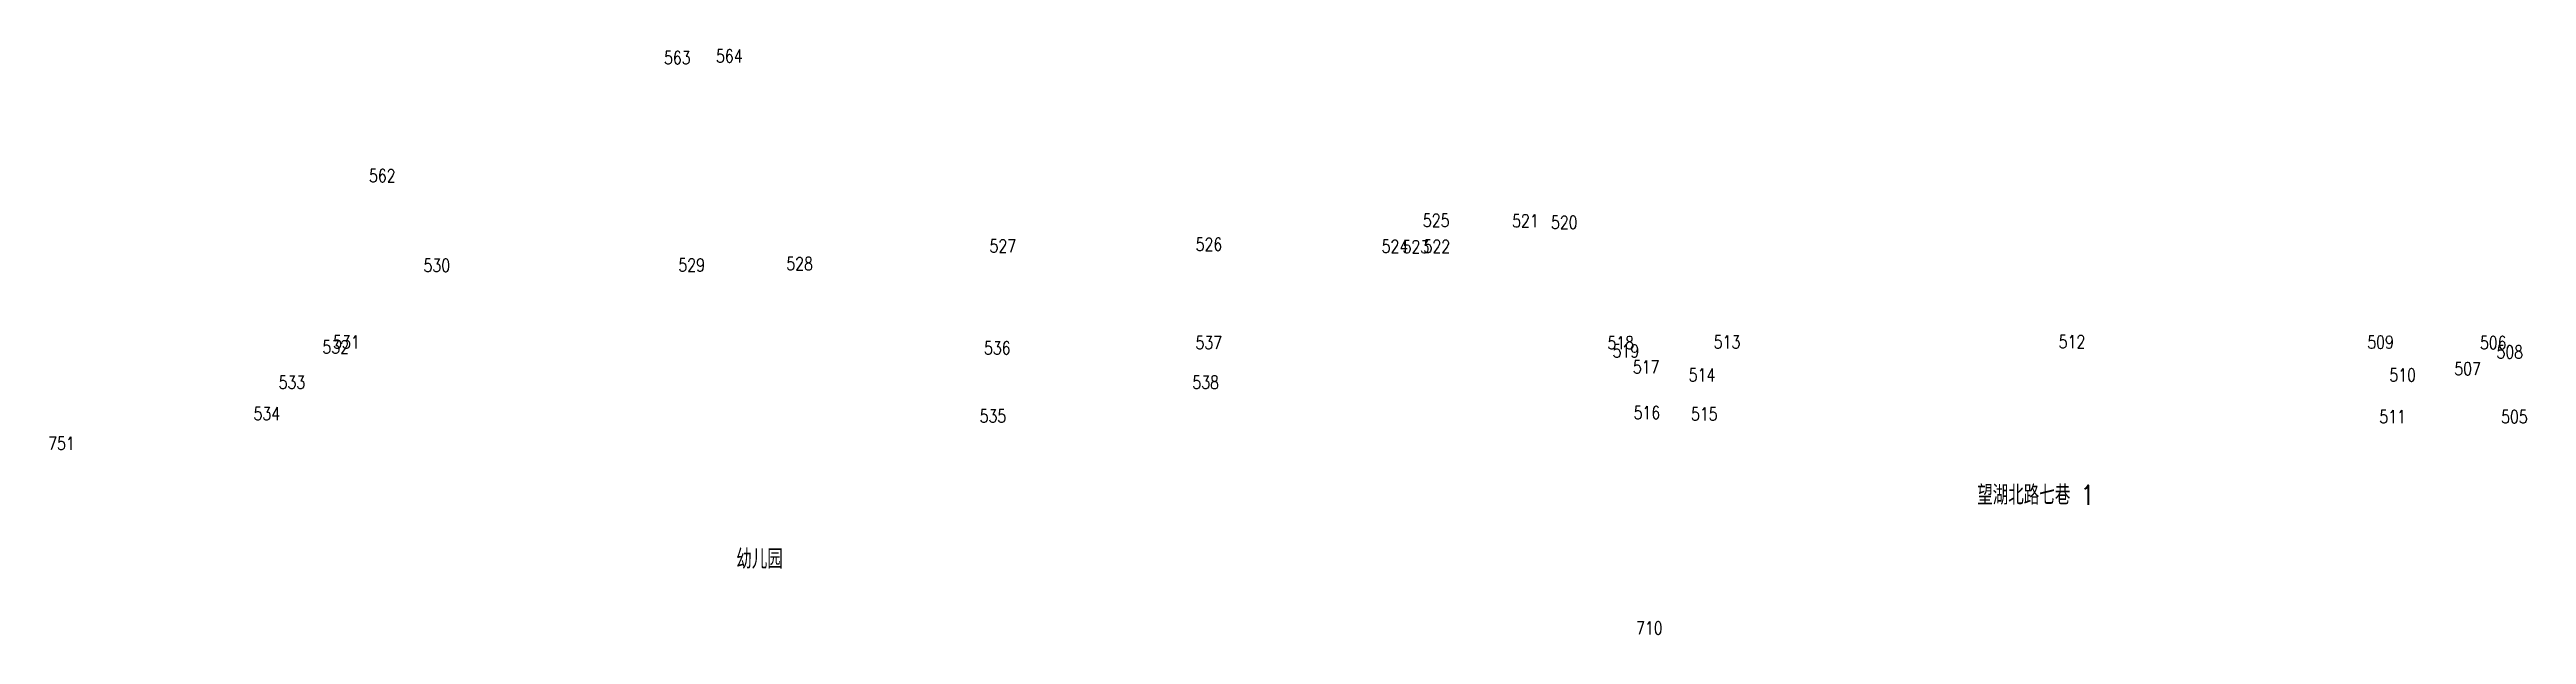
# Model space of a CAD drawing. Extents: x -992 to 2561, y -723 to 1492.
# Drawn here: x -363 to -171.5, y -22 to 23.3 of the extents above; entities that cross this region are included whole.
import ezdxf
from ezdxf.enums import TextEntityAlignment as Align

# ---------------------------------------------------------------- set-up
doc = ezdxf.new("R2010")
doc.units = 0
doc.header["$LTSCALE"] = 0.5
doc.layers.add('JMD', color=6, linetype='CONTINUOUS')
doc.layers.add('ZDH', color=1, linetype='CONTINUOUS')
doc.styles.add('HZ', font='rs.shx', dxfattribs={"width": 0.8, "bigfont": 'hztxt.shx'})

msp = doc.modelspace()

# ---------------------------------------------------------------- texts
at = {"layer": 'JMD', "linetype": 'Continuous', "style": 'HZ', "width": 0.8}
for s, p in [('望湖北路七巷 1', (-209.43, -11.1, -0.21)), ('幼儿园', (-308.09, -16.05, -0.21))]:
    msp.add_text(s, height=1.5, dxfattribs=at).set_placement(p, align=Align.MIDDLE)
at = {"layer": 'ZDH', "linetype": 'Continuous', "style": 'HZ', "width": 0.8}
for s, p in [('563', (-315.48, 22.13, -0.4)), ('564', (-311.46, 22.26, 0)), ('562', (-338.29, 13.01, -0.45)), ('525', (-256.81, 9.55, -0.7)), ('521', (-249.91, 9.52, -0.28)), ('520', (-246.91, 9.4, -0.37)), ('527', (-290.31, 7.58, 0.78)), ('526', (-274.38, 7.7, 0.5)), ('524', (-260, 7.55, -0.34)), ('523', (-258.38, 7.51, -0.32)), ('522', (-256.76, 7.54, -0.34)), ('530', (-334.07, 6.07, -0.23)), ('529', (-314.37, 6.1, 0.03)), ('528', (-306.02, 6.21, 0.33)), ('532', (-341.89, -0.24, -0.16)), ('531', (-341.06, 0.15, 0.07)), ('536', (-290.74, -0.31, 0.03)), ('537', (-274.39, 0.11, -0.42)), ('518', (-242.54, 0.09, -0.48)), ('519', (-242.15, -0.55, -0.41)), ('513', (-234.32, 0.16, -0.49)), ('512', (-207.66, 0.17, -0.53)), ('509', (-183.8, 0.14, -0.56)), ('506', (-175.09, 0.1, -0.57)), ('508', (-173.81, -0.62, -0.44)), ('517', (-240.58, -1.78, 0.33)), ('514', (-236.26, -2.39, 0.15)), ('510', (-182.09, -2.4, -0.49)), ('507', (-177.07, -1.92, -0.55)), ('533', (-345.27, -2.96, -0.17)), ('538', (-274.63, -2.96, -0.3)), ('534', (-347.21, -5.38, 0.21)), ('535', (-291.08, -5.57, 0.63)), ('516', (-240.52, -5.31, -0.32)), ('515', (-236.08, -5.41, -0.46)), ('511', (-182.87, -5.62, 0.09)), ('505', (-173.45, -5.63, 0.08)), ('751', (-363.09, -7.69, 0.13)), ('710', (-240.33, -21.96, -0.07))]:
    msp.add_text(s, height=1, dxfattribs=at).set_placement(p)

doc.saveas('drawing.dxf')
